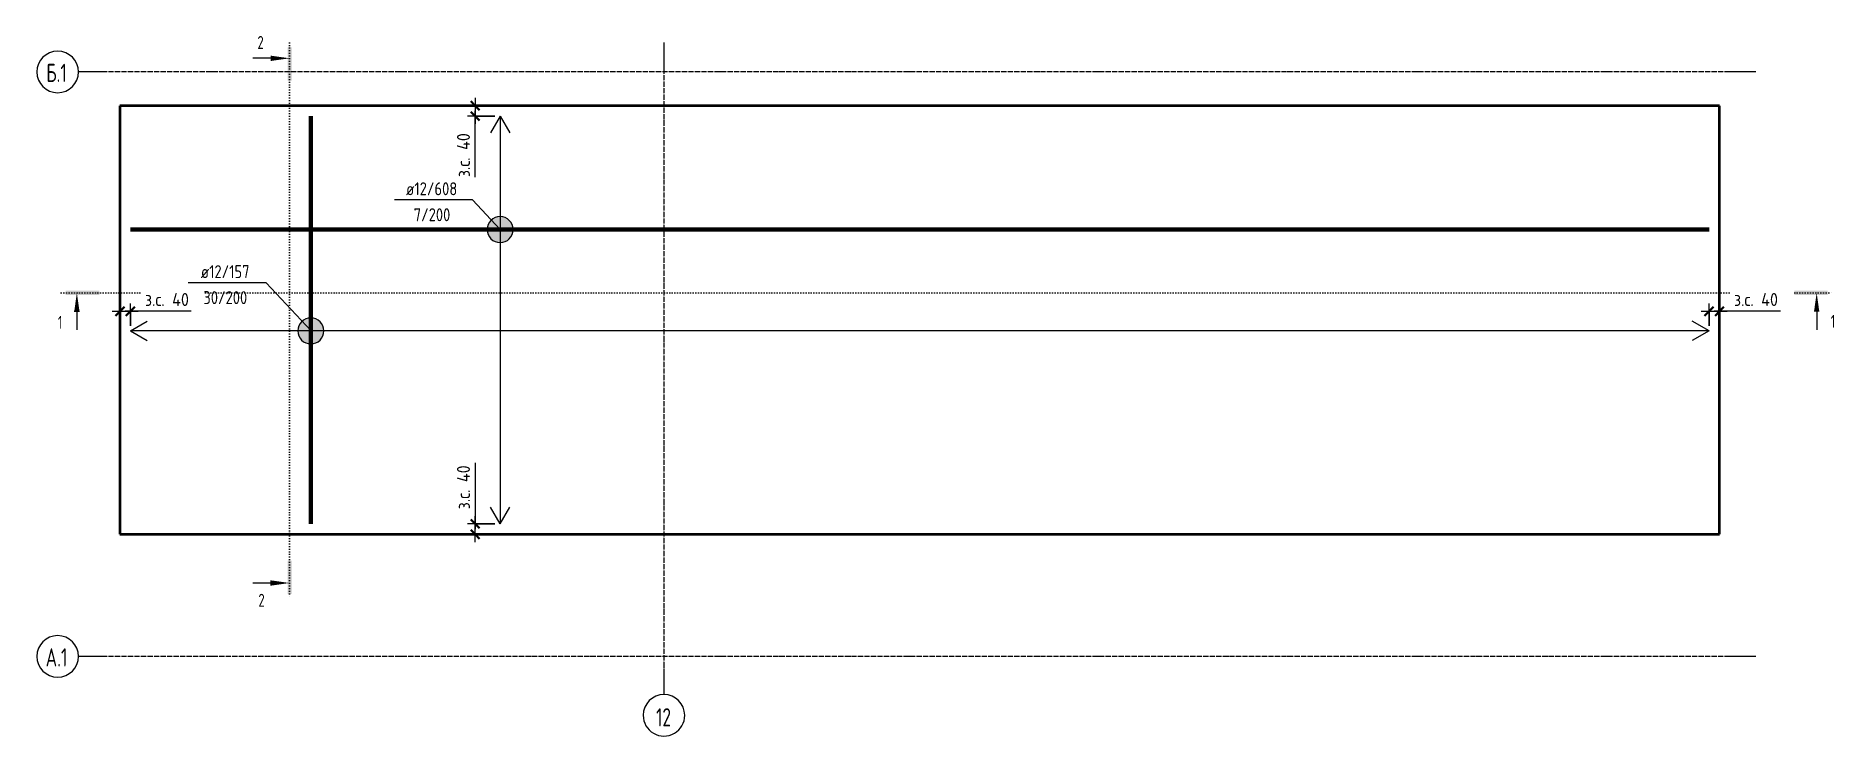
# Model space of a CAD drawing. Header units: millimetres. Extents: x 38156 to 72532, y -3741 to 33881.
# Drawn here: x 38156 to 45082, y 30835 to 33533 of the extents above; entities that cross this region are included whole.
import ezdxf

# ---------------------------------------------------------------- set-up
doc = ezdxf.new("R2010")
doc.units = ezdxf.units.MM
doc.linetypes.add('02 Штрихпунктирная _20 мм_', pattern=[25, 20, -2.5, 0, -2.5])
doc.linetypes.add('04 Пунктир 10мм', pattern=[10, 0, -10])
for name, color, linetype, lineweight in [('AA_Dim', 7, 'Continuous', 9), ('AA_Dim-20', 7, 'Continuous', 9), ('AA_Linii', 7, 'Continuous', 9), ('AA_Oformlenie', 7, 'Continuous', 9), ('AA_Razrez', 7, 'Continuous', 9), ('AA_Vinoska', 7, 'Continuous', 9), ('KR_Fundament', 7, 'Continuous', 20), ('Оси', 7, 'Continuous', 9)]:
    doc.layers.add(name, color=color, linetype=linetype, lineweight=lineweight)
doc.styles.add('GOST Common', font='GOST_Common.ttf', dxfattribs={"width": 0.85, "height": 50})
doc.styles.add('ISOCPEUR', font='isocpeur.ttf', dxfattribs={"width": 0.7, "height": 70})
doc.styles.add('ISOCPEUR_1', font='isocpeur.ttf', dxfattribs={"width": 0.7, "height": 50})
doc.styles.add('ISOCPEUR_2', font='isocpeur.ttf', dxfattribs={"width": 0.9, "height": 50})
doc.dimstyles.new('01_Точн_3_знака__непрозр__З_С_', dxfattribs={"dimscale": 304.8, "dimtxt": 49.799059, "dimasz": 0.111549, "dimexe": 0.098425, "dimexo": 0.065617, "dimgap": 0.016404, "dimtad": 1, "dimdec": 3, "dimrnd": 0.001, "dimdsep": 46, "dimtxsty": 'ISOCPEUR_2', "dimblk1": 'OBLIQUE', "dimblk2": 'OBLIQUE', "dimsah": 1, "dimcen": 0.09, "dimdle": 0.098425, "dimazin": 0, "dimtfac": 1, "dimtdec": 4, "dimtix": 1, "dimtmove": 1, "dimatfit": 3, "dimfxl": 1, "dimtvp": 1, "dimtfill": 1, "dimtolj": 1, "dimtzin": 0, "dimlwd": 18, "dimlwe": 18, "dimarcsym": 2})

msp = doc.modelspace()

# ---------------------------------------------------------------- texts
at = {"layer": 'AA_Razrez', "char_height": 50, "attachment_point": 1, "style": 'ISOCPEUR_1'}
for s, insert, width in [('\\fISOCPEUR|b0|i0|c204|p34|;\\W.7;2', (39009.4901, 33533.4041), 30.303787), ('\\fISOCPEUR|b0|i0|c204|p34|;\\W.7;1', (38240.9423, 32456.0634), 21.324887), ('\\fISOCPEUR|b0|i0|c204|p34|;\\W.7;1', (45069.0146, 32459.8982), 21.324887), ('\\fISOCPEUR|b0|i0|c204|p34|;\\W.7;2', (39013.3249, 31386.0534), 30.303787)]:
    msp.add_mtext(s, dxfattribs=dict(at, insert=insert, width=width))
at = {"layer": 'AA_Vinoska', "char_height": 50, "attachment_point": 1, "style": 'GOST Common'}
for s, insert, width in [('ø12/608', (39581.6501, 32970.2045), 256.219325), ('7/200', (39611.4001, 32870.2045), 183.987281), ('ø12/157', (38791.1796, 32651.1094), 245.316375), ('30/200', (38801.2946, 32551.1094), 220.784737)]:
    msp.add_mtext(s, dxfattribs=dict(at, insert=insert, width=width))
at = {"layer": 'Оси', "char_height": 70, "attachment_point": 1, "style": 'ISOCPEUR'}
for s, insert, width in [('\\fISOCPEUR|b0|i0|c204|p34|;\\W.7;Б', (38196.1542, 33426.4076), 48.261587), ('.1', (38235.974, 33426.4076), 48.261587), ('\\fISOCPEUR|b0|i0|c204|p34|;\\W.7;А', (38193.8442, 31176.4076), 53.8734), ('.1', (38238.2942, 31176.4076), 48.261587), ('12', (40544.4977, 30945.571), 71.8312)]:
    msp.add_mtext(s, dxfattribs=dict(at, insert=insert, width=width))

# ---------------------------------------------------------------- blocks, each defined once
blk = doc.blocks.new('Ось сетки - d_4мм-2765513-ФП_Арм')
at = {"layer": 'Оси'}
for start, end in [(360, 180), (360, 180), (180, 360), (180, 360)]:
    blk.add_arc((0, 0), 4, start, end, dxfattribs=at)
blk = doc.blocks.new('Разрез - Номер узла_ сзади-394133-ФП_Арм')
at = {"layer": 'AA_Razrez'}
for points in [[(7.33, 0.4), (7.33, -0.39), (0.87, -0.39), (0.87, 0.4)], [(3.5, -3.53), (2.5, -3.53), (3, 0)]]:
    blk.add_hatch(color=256, dxfattribs=at).paths.add_polyline_path(points)
for p, q in [((3, -3), (3, -7.1)), ((2.5, -3.53), (3.5, -3.53))]:
    blk.add_line(p, q, dxfattribs=at)
blk = doc.blocks.new('Разрез - Номер узла_ спереди-394134-ФП_Арм')
at = {"layer": 'AA_Razrez'}
for points in [[(7.33, 0.4), (7.33, -0.39), (0.87, -0.39), (0.87, 0.4)], [(3.5, -3.53), (2.5, -3.53), (3, 0)]]:
    blk.add_hatch(color=256, dxfattribs=at).paths.add_polyline_path(points)
for p, q in [((3, -3), (3, -7.1)), ((2.5, -3.53), (3.5, -3.53))]:
    blk.add_line(p, q, dxfattribs=at)
blk = doc.blocks.new('010_Текст с выноской - Текст 2 строки-3701133-ФП_Арм')
at = {"layer": 'AA_Vinoska'}
blk.add_line((-7.5, 0), (7.5, 0), dxfattribs=at)
blk = doc.blocks.new('DIMBLOCK1-ФП_Арм')
at = {"layer": 'AA_Dim-20', "lineweight": 30}
for p, q in [((38480.1, 32473.5), (38497.1, 32490.5)), ((38520.1, 32473.5), (38537.1, 32490.5)), ((38480.1, 32473.5), (38463.1, 32456.5)), ((38520.1, 32473.5), (38503.1, 32456.5))]:
    blk.add_line(p, q, dxfattribs=at)
at = {"layer": 'AA_Dim-20', "lineweight": 18}
for p, q in [((38520.1, 32418), (38520.1, 32503.5)), ((38450.1, 32473.5), (38550.1, 32473.5)), ((38480.1, 32477.5), (38480.1, 32443.5)), ((38480.1, 32473.5), (38480.1, 32477.5)), ((38556.6, 32473.5), (38500.1, 32473.5)), ((38520.1, 32473.5), (38520.1, 32418)), ((38754.7, 32473.5), (38556.6, 32473.5))]:
    blk.add_line(p, q, dxfattribs=at)
at = {"layer": 'AA_Dim-20', "color": 0, "lineweight": 18, "insert": (38576.6, 32543.8), "char_height": 50, "width": 213.753, "attachment_point": 1, "line_spacing_factor": 1.149209, "style": 'ISOCPEUR_2', "bg_fill": 3, "box_fill_scale": 1.25, "bg_fill_color": 256, "bg_fill_true_color": 13158600, "bg_fill_transparency": 0}
blk.add_mtext('з.с. 40', dxfattribs=at)
blk = doc.blocks.new('_Oblique')
at = {"color": 0, "linetype": 'ByBlock', "lineweight": -2}
blk.add_line((-0.5, -0.5), (0.5, 0.5), dxfattribs=at)
blk = doc.blocks.new('DIMBLOCK2-ФП_Арм')
at = {"layer": 'AA_Dim-20', "lineweight": 18}
for p, q in [((39848.3, 31889.7), (39848.3, 31691.5)), ((39924.1, 31655), (39818.3, 31655)), ((39848.3, 31691.5), (39848.3, 31635)), ((39848.3, 31585), (39848.3, 31685)), ((39848.3, 31655), (39924.1, 31655)), ((39844.2, 31615), (39878.3, 31615)), ((39848.3, 31615), (39844.2, 31615))]:
    blk.add_line(p, q, dxfattribs=at)
at = {"layer": 'AA_Dim-20', "lineweight": 30}
for p, q in [((39848.3, 31655), (39831.3, 31672)), ((39848.3, 31655), (39865.3, 31638)), ((39848.3, 31615), (39831.3, 31632)), ((39848.3, 31615), (39865.3, 31598))]:
    blk.add_line(p, q, dxfattribs=at)
at = {"layer": 'AA_Dim-20', "color": 0, "lineweight": 18, "insert": (39777.9, 31711.5), "char_height": 50, "width": 213.753, "attachment_point": 1, "rotation": 90, "line_spacing_factor": 1.149209, "style": 'ISOCPEUR_2', "bg_fill": 3, "box_fill_scale": 1.25, "bg_fill_color": 256, "bg_fill_true_color": 13158600, "bg_fill_transparency": 0}
blk.add_mtext('з.с. 40', dxfattribs=at)
blk = doc.blocks.new('DIMBLOCK3-ФП_Арм')
at = {"layer": 'AA_Dim-20', "lineweight": 18}
for p, q in [((39852.3, 33265), (39818.3, 33265)), ((39848.3, 33295), (39848.3, 33195)), ((39848.3, 33265), (39852.3, 33265)), ((39848.3, 33188.5), (39848.3, 33245)), ((39924.1, 33225), (39818.3, 33225)), ((39848.3, 33225), (39924.1, 33225)), ((39848.3, 32990.3), (39848.3, 33188.5))]:
    blk.add_line(p, q, dxfattribs=at)
at = {"layer": 'AA_Dim-20', "lineweight": 30}
for p, q in [((39848.3, 33265), (39831.3, 33282)), ((39848.3, 33225), (39831.3, 33242)), ((39848.3, 33265), (39865.3, 33248)), ((39848.3, 33225), (39865.3, 33208))]:
    blk.add_line(p, q, dxfattribs=at)
at = {"layer": 'AA_Dim-20', "color": 0, "lineweight": 18, "insert": (39777.9, 32990.3), "char_height": 50, "width": 213.753, "attachment_point": 1, "rotation": 90, "line_spacing_factor": 1.149209, "style": 'ISOCPEUR_2', "bg_fill": 3, "box_fill_scale": 1.25, "bg_fill_color": 256, "bg_fill_true_color": 13158600, "bg_fill_transparency": 0}
blk.add_mtext('з.с. 40', dxfattribs=at)
blk = doc.blocks.new('DIMBLOCK4-ФП_Арм')
at = {"layer": 'AA_Dim-20', "lineweight": 18}
for p, q in [((44600.1, 32418), (44600.1, 32503.5)), ((44570.1, 32473.5), (44670.1, 32473.5)), ((44600.1, 32473.5), (44600.1, 32418)), ((44676.6, 32473.5), (44620.1, 32473.5)), ((44640.1, 32477.5), (44640.1, 32443.5)), ((44640.1, 32473.5), (44640.1, 32477.5)), ((44874.7, 32473.5), (44676.6, 32473.5))]:
    blk.add_line(p, q, dxfattribs=at)
at = {"layer": 'AA_Dim-20', "lineweight": 30}
for p, q in [((44600.1, 32473.5), (44617.1, 32490.5)), ((44640.1, 32473.5), (44657.1, 32490.5)), ((44600.1, 32473.5), (44583.1, 32456.5)), ((44640.1, 32473.5), (44623.1, 32456.5))]:
    blk.add_line(p, q, dxfattribs=at)
at = {"layer": 'AA_Dim-20', "color": 0, "lineweight": 18, "insert": (44696.6, 32543.8), "char_height": 50, "width": 213.753, "attachment_point": 1, "line_spacing_factor": 1.149209, "style": 'ISOCPEUR_2', "bg_fill": 3, "box_fill_scale": 1.25, "bg_fill_color": 256, "bg_fill_true_color": 13158600, "bg_fill_transparency": 0}
blk.add_mtext('з.с. 40', dxfattribs=at)

# ---------------------------------------------------------------- hatches: boundary and pattern name
at = {"layer": 'AA_Oformlenie'}
for points in [[(39944.1275, 32738.0456), (39957.0685, 32739.7493), (39969.1275, 32744.7443), (39979.4829, 32752.6903), (39987.4288, 32763.0456), (39992.4238, 32775.1047), (39994.1275, 32788.0456), (39992.4238, 32800.9866), (39987.4288, 32813.0456), (39979.4829, 32823.401), (39969.1275, 32831.3469), (39957.0685, 32836.3419), (39944.1275, 32838.0456), (39931.1866, 32836.3419), (39919.1275, 32831.3469), (39908.7722, 32823.401), (39900.8263, 32813.0456), (39895.8312, 32800.9866), (39894.1275, 32788.0456), (39895.8312, 32775.1047), (39900.8263, 32763.0456), (39908.7722, 32752.6903), (39919.1275, 32744.7443), (39931.1866, 32739.7493)], [(39215.0616, 32348.0456), (39228.0026, 32349.7493), (39240.0616, 32354.7443), (39250.4169, 32362.6903), (39258.3629, 32373.0456), (39263.3579, 32385.1047), (39265.0616, 32398.0456), (39263.3579, 32410.9866), (39258.3629, 32423.0456), (39250.4169, 32433.401), (39240.0616, 32441.3469), (39228.0026, 32446.3419), (39215.0616, 32448.0456), (39202.1207, 32446.3419), (39190.0616, 32441.3469), (39179.7063, 32433.401), (39171.7603, 32423.0456), (39166.7653, 32410.9866), (39165.0616, 32398.0456), (39166.7653, 32385.1047), (39171.7603, 32373.0456), (39179.7063, 32362.6903), (39190.0616, 32354.7443), (39202.1207, 32349.7493)]]:
    msp.add_hatch(color=256, dxfattribs=at).paths.add_polyline_path(points)

# ---------------------------------------------------------------- linework, layer by layer
at = {"layer": 'AA_Linii', "lineweight": 60}
for p, q in [((39215.0616, 33225), (39215.0616, 31655)), ((38520.0616, 32788.0456), (44600.0616, 32788.0456))]:
    msp.add_line(p, q, dxfattribs=at)
at = {"layer": 'AA_Linii', "lineweight": 20}
for p, q in [((39944.1275, 33225), (39906.6275, 33160.0481)), ((39944.1275, 33225), (39944.1275, 31655)), ((39944.1275, 33225), (39981.6275, 33160.0481)), ((38520.0616, 32398.0456), (38585.0135, 32435.5456)), ((44600.0616, 32398.0456), (44535.1097, 32435.5456)), ((44600.0616, 32398.0456), (38520.0616, 32398.0456)), ((38520.0616, 32398.0456), (38585.0135, 32360.5456)), ((44600.0616, 32398.0456), (44535.1097, 32360.5456)), ((39944.1275, 31655), (39906.6275, 31719.9519)), ((39944.1275, 31655), (39981.6275, 31719.9519))]:
    msp.add_line(p, q, dxfattribs=at)
at = {"layer": 'AA_Linii'}
for centre, start, end in [((39944.1275, 32788.0456), 0, 180), ((39944.1275, 32788.0456), 180, 0), ((39215.0616, 32398.0456), 0, 180), ((39215.0616, 32398.0456), 180, 0)]:
    msp.add_arc(centre, 50, start, end, dxfattribs=at)
at = {"layer": 'AA_Razrez', "linetype": '04 Пунктир 10мм'}
for p, q in [((39133.1075, 33507.4348), (39133.1075, 31367.481)), ((38253.9508, 32544.46), (45074.6261, 32544.46))]:
    msp.add_line(p, q, dxfattribs=at)
at = {"layer": 'AA_Vinoska'}
for p, q in [((39944.2979, 32788.0734), (39837.5658, 32902.5584)), ((39215.8817, 32398.148), (39042.5902, 32583.4633))]:
    msp.add_line(p, q, dxfattribs=at)
at = {"layer": 'KR_Fundament', "lineweight": 35}
for p, q in [((44640.0616, 33265), (38480.0616, 33265)), ((38480.0616, 33265), (38480.0616, 31615)), ((44640.0616, 31615), (44640.0616, 33265)), ((38480.0616, 31615), (44640.0616, 31615))]:
    msp.add_line(p, q, dxfattribs=at)
at = {"layer": 'Оси'}
for p, q in [((40575.0616, 33508.2131), (40575.0616, 33408.2131)), ((38419.9996, 33395), (38319.9996, 33395)), ((44780.1731, 33395), (44680.1731, 33395)), ((38419.9996, 31145), (38319.9996, 31145)), ((40575.0616, 31098.1526), (40575.0616, 30998.1526)), ((44780.1731, 31145), (44680.1731, 31145))]:
    msp.add_line(p, q, dxfattribs=at)
at = {"layer": 'Оси', "linetype": '02 Штрихпунктирная _20 мм_'}
for p, q in [((44680.1731, 33395), (38419.9996, 33395)), ((40575.0616, 33408.2131), (40575.0616, 31098.1526)), ((44680.1731, 31145), (38419.9996, 31145))]:
    msp.add_line(p, q, dxfattribs=at)

# ---------------------------------------------------------------- block references
at = {"layer": 'AA_Razrez', "xscale": 19.99999999999999, "yscale": 19.99999999999999, "zscale": 19.99999999999999, "rotation": 269.9999999999996}
msp.add_blockref('Разрез - Номер узла_ спереди-394134-ФП_Арм', (39133.1075, 33507.4348), dxfattribs=at)
at = {"layer": 'AA_Razrez', "xscale": 19.99999999999999, "yscale": 19.99999999999999, "zscale": 19.99999999999999}
msp.add_blockref('Разрез - Номер узла_ спереди-394134-ФП_Арм', (38253.9508, 32544.46), dxfattribs=at)
at = {"layer": 'AA_Razrez', "extrusion": (0, 0, -1), "xscale": 19.99999999999999, "yscale": 19.99999999999999, "zscale": 19.99999999999999}
msp.add_blockref('Разрез - Номер узла_ сзади-394133-ФП_Арм', (-45074.6261, 32544.46), dxfattribs=at)
at = {"layer": 'AA_Razrez', "extrusion": (0, 0, -1), "xscale": 19.99999999999999, "yscale": 19.99999999999999, "zscale": 19.99999999999999, "rotation": 90.00000000000053}
msp.add_blockref('Разрез - Номер узла_ сзади-394133-ФП_Арм', (-39133.1075, 31367.481), dxfattribs=at)
at = {"layer": 'AA_Vinoska', "xscale": 20, "yscale": 20, "zscale": 20, "rotation": 180}
for p in [(39687.5658, 32902.5584), (38892.5902, 32583.4633)]:
    msp.add_blockref('010_Текст с выноской - Текст 2 строки-3701133-ФП_Арм', p, dxfattribs=at)
at = {"layer": 'Оси', "xscale": 19.99999999999999, "yscale": 19.99999999999999, "zscale": 19.99999999999999}
for p, rotation in [((38239.9996, 33395), 89.9999999999998), ((38239.9996, 31145), 89.9999999999998), ((40575.0616, 30918.1526), 180)]:
    msp.add_blockref('Ось сетки - d_4мм-2765513-ФП_Арм', p, dxfattribs=dict(at, rotation=rotation))

msp.set_redraw_order([(e.dxf.handle, doc.entitydb.next_handle()) for e in msp.query("TEXT MTEXT ATTDEF DIMENSION ARC_DIMENSION")])  # texts and dimensions are drawn at this point

# ---------------------------------------------------------------- next in the draw order: dimensions: what is measured, and where the dimension line sits
at = {"layer": 'AA_Dim', "lineweight": 18}
for base, p1, p2, override, picture, middle in [((39848.2596, 33225), (39872.3012, 33265), (39944.1275, 33225), {"dimpost": '<>', "dimfxl": 82.213243}, 'DIMBLOCK3-ФП_Арм', (39811.2701, 33097.2101)), ((39848.2596, 31655), (39824.218, 31615), (39944.1275, 31655), {"dimpost": '<>', "dimfxl": 126.405312}, 'DIMBLOCK2-ФП_Арм', (39811.2701, 31818.4154))]:
    dim = msp.add_linear_dim(base=base, p1=p1, p2=p2, angle=90, dimstyle='01_Точн_3_знака__непрозр__З_С_', override=override, dxfattribs=at)
    dim.commit()
    dim.dimension.update_dxf_attribs({"geometry": picture, "text_midpoint": middle, "dimtype": 160, "text_rotation": 90})
for base, p1, p2, picture, middle in [((38520.0616, 32473.4736), (38480.0616, 32497.5152), (38520.0616, 32398.0456), 'DIMBLOCK1-ФП_Арм', (38683.477, 32510.4631)), ((44640.0616, 32473.4736), (44600.0616, 32398.0456), (44640.0616, 32497.5152), 'DIMBLOCK4-ФП_Арм', (44803.477, 32510.4631))]:
    dim = msp.add_linear_dim(base=base, p1=p1, p2=p2, dimstyle='01_Точн_3_знака__непрозр__З_С_', override={"dimpost": '<>', "dimfxl": 107.211034}, dxfattribs=at)
    dim.commit()
    dim.dimension.update_dxf_attribs({"geometry": picture, "text_midpoint": middle, "dimtype": 160})

doc.saveas('drawing.dxf')
